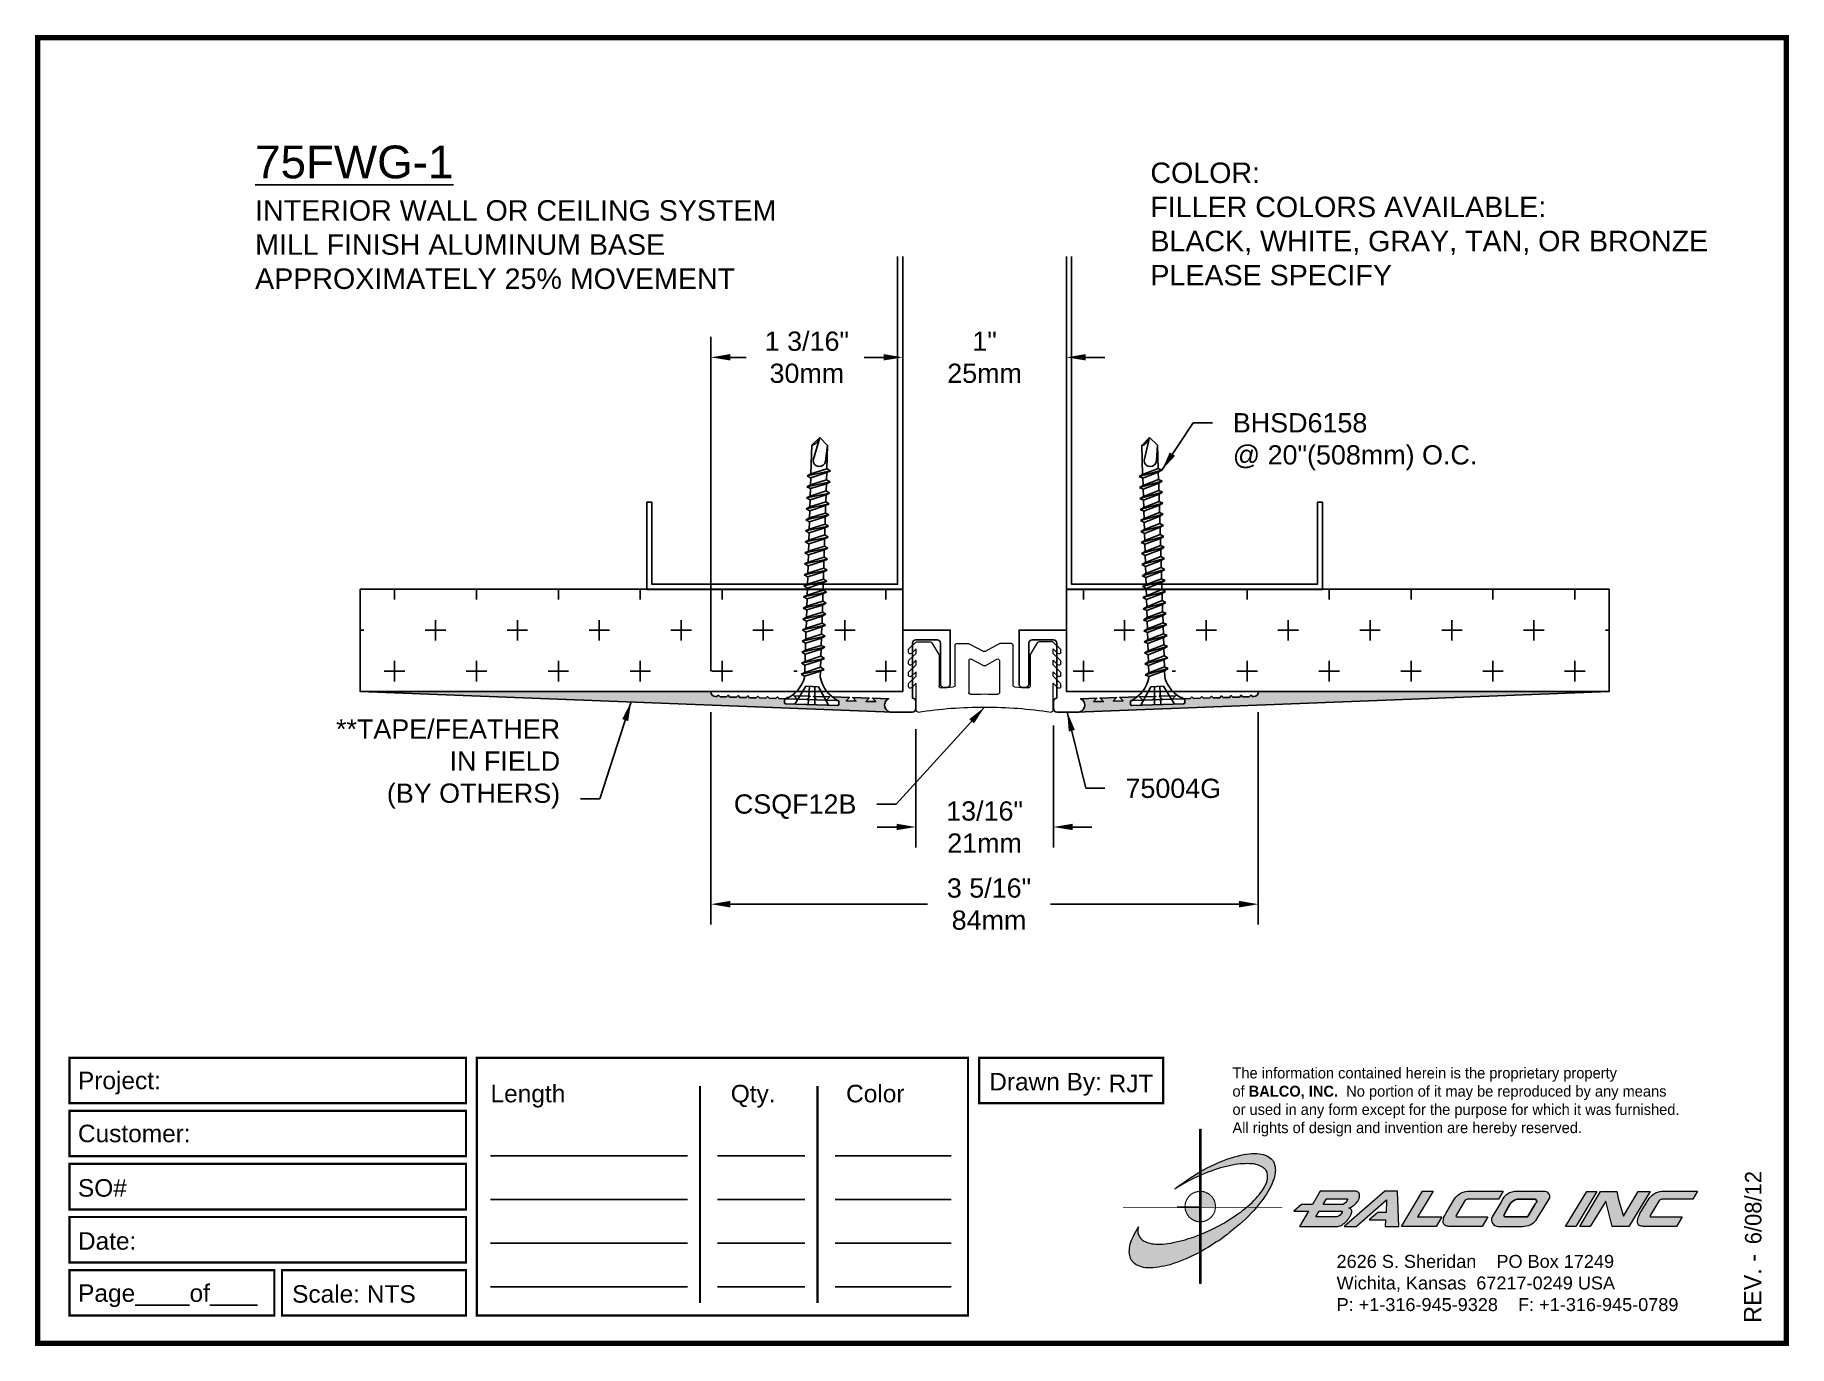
# Paper-space layout 'Layout1' of a CAD drawing. Header units: inches. Extents: x 0 to 10, y 0 to 7.5.
# The model-space entities are those that its viewports show. They can reach past a viewport. Long polylines and large blocks are cut down to what shows.
import ezdxf

# ---------------------------------------------------------------- set-up
doc = ezdxf.new("R2010")
doc.units = ezdxf.units.IN
doc.header["$MEASUREMENT"] = 0
doc.linetypes.add('HIDDEN2', pattern=[0.1875, 0.125, -0.0625])
for name, color, linetype in [('Anchors', 4, 'Continuous'), ('Border', 7, 'Continuous'), ('Conditions', 1, 'Continuous'), ('Dimensions', 3, 'Continuous'), ('Fillers', 2, 'Continuous'), ('Metals', 7, 'Continuous'), ('Text', 2, 'Continuous')]:
    doc.layers.add(name, color=color, linetype=linetype)
doc.styles.add('ARIAL', font='arial.ttf')
doc.styles.add('Copyright', font='ERASDEMI.TTF')
doc.dimstyles.new('ARIAL', dxfattribs={"dimtxt": 0.1175, "dimasz": 0.1175, "dimexe": 0.125, "dimexo": 0.125, "dimgap": 0.125, "dimtad": 0, "dimtih": 1, "dimtoh": 1, "dimdec": 4, "dimzin": 0, "dimdsep": 46, "dimlunit": 4, "dimtxsty": 'ARIAL', "dimcen": 0.09, "dimadec": 0, "dimazin": 0, "dimtfac": 1, "dimtdec": 4, "dimtofl": 0, "dimtmove": 0, "dimatfit": 3, "dimfxl": 0, "dimfrac": 2, "dimtolj": 1, "dimtzin": 0, "dimarcsym": 0})

psp = doc.layouts.get("Layout1")

# ---------------------------------------------------------------- texts
at = {"insert": (6.843, 1.591), "char_height": 0.0625, "width": 50.295, "attachment_point": 1, "style": 'Copyright'}
psp.add_mtext('The information contained herein is the proprietary property\\Pof {\\fEras Bold ITC|b0|i0|c0|p34;BALCO, INC.}  No portion of it may be reproduced by any means\\Por used in any form except for the purpose for which it was furnished.\\PAll rights of design and invention are hereby reserved.', dxfattribs=at)
at = {"layer": 'Border', "insert": (7.438, 0.52), "char_height": 0.074, "width": 2.3438, "attachment_point": 1, "style": 'ARIAL'}
psp.add_mtext('2626 S. Sheridan    PO Box 17249\\PWichita, Kansas  67217-0249 USA \\PP: +1-316-945-9328    F: +1-316-945-0789', dxfattribs=at)

msp = doc.modelspace()

# ---------------------------------------------------------------- texts
at = {"layer": 'Fillers', "char_height": 0.1175, "style": 'ARIAL'}
for s, insert, attachment_point in [('BHSD6158\\P@ 20"(508mm) O.C.', (5.94258, 2.73648), 1), ('**TAPE/FEATHER\\PIN FIELD\\P(BY OTHERS)', (1.8356, 0.32243), 9), ('75004G', (5.2871, 0.50506), 1)]:
    msp.add_mtext(s, dxfattribs=dict(at, insert=insert, attachment_point=attachment_point))
at = {"layer": 'Text', "attachment_point": 1, "style": 'ARIAL'}
for s, insert, char_height, width in [('{\\L75FWG-1\\P\\H0.625x;\\lINTERIOR WALL OR CEILING SYSTEM\\PMILL FINISH ALUMINUM BASE\\PAPPROXIMATELY 25% MOVEMENT}', (-0.0264, 4.36979), 0.2, 4.3125), ('COLOR:{\\L                           \\~\\P}FILLER COLORS AVAILABLE:\\PBLACK, WHITE, GRAY, TAN, OR BRONZE\\PPLEASE SPECIFY', (5.43926, 4.26633), 0.125, 3.6275705)]:
    msp.add_mtext(s, dxfattribs=dict(at, insert=insert, char_height=char_height, width=width))
at = {"layer": 'Text', "insert": (3.64441, 0.40925), "char_height": 0.1175, "attachment_point": 3, "style": 'ARIAL'}
msp.add_mtext('\\A1;CSQF12B', dxfattribs=at)

# ---------------------------------------------------------------- blocks, each defined once
blk = doc.blocks.new('ACADlogo')
h = blk.add_hatch(color=256)
h.paths.add_polyline_path([(-3.346, 1.223), (-3.351, 1.223), (-3.351, 0.979), (-3.346, 0.982)])
h.paths.add_polyline_path([(-3.346, 0.961), (-3.351, 0.959), (-3.351, 0.868), (-3.346, 0.868)])
h.paths.add_polyline_path([(-3.346, 0.777), (-3.351, 0.777), (-3.351, 0.699), (-3.351, 0.695), (-3.35, 0.695), (-3.346, 0.695)])
h.paths.add_polyline_path([(-3.346, 0.864), (-3.346, 0.868), (-3.35, 0.868), (-3.351, 0.868), (-3.351, 0.777), (-3.346, 0.777), (-3.346, 0.778), (-3.348, 0.778)])
h.paths.add_polyline_path([(-3.346, 0.524), (-3.351, 0.521), (-3.351, 0.342), (-3.346, 0.342)])
h.paths.add_polyline_path([(-3.346, 0.695), (-3.351, 0.695), (-3.351, 0.621), (-3.346, 0.623)])
h.paths.add_polyline_path([(-3.346, 0.623), (-3.351, 0.621), (-3.351, 0.521), (-3.346, 0.524)])
h.paths.add_polyline_path([(-3.346, 0.982), (-3.351, 0.979), (-3.351, 0.959), (-3.346, 0.961)])
h = blk.add_hatch(color=175)
h.paths.add_polyline_path([(-3.518, 0.573), (-3.534, 0.571), (-3.548, 0.569), (-3.562, 0.567), (-3.576, 0.567), (-3.589, 0.566), (-3.602, 0.567), (-3.614, 0.568), (-3.625, 0.569), (-3.636, 0.572), (-3.646, 0.574), (-3.656, 0.577), (-3.664, 0.581), (-3.673, 0.585), (-3.679, 0.589), (-3.685, 0.595), (-3.688, 0.598), (-3.691, 0.6), (-3.695, 0.607), (-3.699, 0.614), (-3.703, 0.621), (-3.704, 0.626), (-3.705, 0.631), (-3.706, 0.637), (-3.706, 0.642), (-3.705, 0.648), (-3.705, 0.653), (-3.703, 0.659), (-3.702, 0.665), (-3.71, 0.652), (-3.717, 0.639), (-3.725, 0.626), (-3.731, 0.613), (-3.737, 0.601), (-3.741, 0.589), (-3.746, 0.577), (-3.749, 0.566), (-3.751, 0.555), (-3.753, 0.544), (-3.754, 0.538), (-3.754, 0.533), (-3.755, 0.523), (-3.754, 0.513), (-3.753, 0.508), (-3.752, 0.503), (-3.75, 0.494), (-3.748, 0.486), (-3.743, 0.477), (-3.74, 0.473), (-3.738, 0.469), (-3.734, 0.465), (-3.73, 0.461), (-3.723, 0.455), (-3.715, 0.449), (-3.706, 0.445), (-3.695, 0.44), (-3.685, 0.437), (-3.674, 0.434), (-3.661, 0.432), (-3.648, 0.431), (-3.634, 0.431), (-3.62, 0.431), (-3.604, 0.433), (-3.588, 0.435), (-3.572, 0.438), (-3.556, 0.441), (-3.538, 0.445), (-3.52, 0.449), (-3.503, 0.456), (-3.483, 0.461), (-3.464, 0.469), (-3.445, 0.477), (-3.426, 0.485), (-3.406, 0.494), (-3.385, 0.503), (-3.364, 0.514), (-3.351, 0.521), (-3.351, 0.621), (-3.364, 0.616), (-3.382, 0.609), (-3.4, 0.603), (-3.418, 0.598), (-3.436, 0.592), (-3.453, 0.587), (-3.47, 0.583), (-3.486, 0.579), (-3.503, 0.576)])
h.paths.add_polyline_path([(-3.215, 0.687), (-3.251, 0.667), (-3.289, 0.649), (-3.327, 0.631), (-3.345, 0.623), (-3.346, 0.623), (-3.346, 0.524), (-3.343, 0.525), (-3.323, 0.537), (-3.302, 0.549), (-3.28, 0.563), (-3.259, 0.577), (-3.238, 0.59), (-3.218, 0.605), (-3.198, 0.62), (-3.179, 0.635), (-3.16, 0.65), (-3.141, 0.665), (-3.123, 0.681), (-3.106, 0.696), (-3.089, 0.712), (-3.074, 0.727), (-3.058, 0.743), (-3.043, 0.759), (-3.03, 0.775), (-3.028, 0.777), (-3.085, 0.777), (-3.091, 0.772), (-3.105, 0.761), (-3.118, 0.75), (-3.134, 0.739), (-3.149, 0.729), (-3.165, 0.718), (-3.182, 0.707), (-3.198, 0.697)])
h.paths.add_polyline_path([(-2.921, 1.009), (-2.922, 1.015), (-2.924, 1.02), (-2.926, 1.029), (-2.931, 1.038), (-2.934, 1.043), (-2.936, 1.047), (-2.94, 1.05), (-2.943, 1.054), (-2.951, 1.06), (-2.959, 1.066), (-2.968, 1.071), (-2.978, 1.075), (-2.989, 1.079), (-3, 1.081), (-3.013, 1.083), (-3.026, 1.084), (-3.04, 1.084), (-3.054, 1.084), (-3.07, 1.083), (-3.085, 1.081), (-3.102, 1.079), (-3.118, 1.075), (-3.136, 1.07), (-3.153, 1.066), (-3.171, 1.06), (-3.191, 1.054), (-3.21, 1.047), (-3.229, 1.039), (-3.248, 1.031), (-3.268, 1.022), (-3.289, 1.012), (-3.31, 1.002), (-3.33, 0.991), (-3.346, 0.982), (-3.346, 0.961), (-3.342, 0.962), (-3.323, 0.971), (-3.305, 0.978), (-3.287, 0.984), (-3.268, 0.991), (-3.251, 0.996), (-3.234, 1.002), (-3.216, 1.007), (-3.199, 1.011), (-3.182, 1.015), (-3.167, 1.018), (-3.15, 1.021), (-3.136, 1.023), (-3.121, 1.025), (-3.107, 1.026), (-3.093, 1.026), (-3.079, 1.027), (-3.067, 1.026), (-3.054, 1.026), (-3.043, 1.025), (-3.032, 1.022), (-3.022, 1.02), (-3.013, 1.016), (-3.004, 1.013), (-2.997, 1.009), (-2.989, 1.005), (-2.983, 0.999), (-2.98, 0.996), (-2.978, 0.994), (-2.973, 0.987), (-2.969, 0.981), (-2.967, 0.973), (-2.965, 0.965), (-2.964, 0.957), (-2.964, 0.949), (-2.964, 0.944), (-2.965, 0.94), (-2.967, 0.93), (-2.969, 0.921), (-2.973, 0.911), (-2.978, 0.901), (-2.983, 0.891), (-2.989, 0.881), (-2.996, 0.871), (-3.004, 0.86), (-3.012, 0.849), (-3.021, 0.838), (-3.032, 0.827), (-3.042, 0.816), (-3.053, 0.805), (-3.065, 0.794), (-3.077, 0.783), (-3.085, 0.777), (-3.028, 0.777), (-3.016, 0.791), (-3.004, 0.806), (-2.992, 0.822), (-2.981, 0.837), (-2.971, 0.852), (-2.962, 0.866), (-2.954, 0.882), (-2.946, 0.896), (-2.939, 0.91), (-2.934, 0.924), (-2.929, 0.938), (-2.926, 0.944), (-2.925, 0.951), (-2.922, 0.963), (-2.92, 0.975), (-2.92, 0.982), (-2.919, 0.987), (-2.92, 0.999), (-2.92, 1.005)])
h.paths.add_polyline_path([(-3.372, 0.966), (-3.393, 0.953), (-3.415, 0.94), (-3.435, 0.925), (-3.455, 0.911), (-3.475, 0.897), (-3.494, 0.882), (-3.468, 0.898), (-3.439, 0.915), (-3.41, 0.93), (-3.396, 0.938), (-3.38, 0.945), (-3.351, 0.959), (-3.351, 0.979)])
h = blk.add_hatch(color=256)
h.paths.add_polyline_path([(-3.268, 0.814), (-3.27, 0.819), (-3.273, 0.824), (-3.276, 0.828), (-3.279, 0.833), (-3.282, 0.837), (-3.286, 0.841), (-3.29, 0.845), (-3.294, 0.849), (-3.298, 0.852), (-3.303, 0.855), (-3.308, 0.858), (-3.313, 0.86), (-3.318, 0.863), (-3.323, 0.864), (-3.328, 0.866), (-3.334, 0.867), (-3.339, 0.868), (-3.345, 0.868), (-3.346, 0.868), (-3.346, 0.777), (-3.335, 0.777), (-3.262, 0.777), (-3.262, 0.781), (-3.262, 0.787), (-3.263, 0.792), (-3.264, 0.798), (-3.265, 0.803), (-3.266, 0.808)])
h.paths.add_polyline_path([(-3.351, 0.777), (-3.436, 0.777), (-3.435, 0.773), (-3.435, 0.768), (-3.434, 0.762), (-3.432, 0.757), (-3.431, 0.752), (-3.428, 0.747), (-3.426, 0.742), (-3.423, 0.737), (-3.42, 0.732), (-3.417, 0.728), (-3.414, 0.723), (-3.41, 0.719), (-3.406, 0.716), (-3.401, 0.712), (-3.397, 0.709), (-3.392, 0.706), (-3.387, 0.704), (-3.382, 0.701), (-3.377, 0.699), (-3.372, 0.698), (-3.367, 0.696), (-3.361, 0.695), (-3.356, 0.695), (-3.351, 0.695)])
h.paths.add_polyline_path([(-3.346, 0.868), (-3.35, 0.868), (-3.351, 0.868), (-3.351, 0.777), (-3.346, 0.777)])
h = blk.add_hatch(color=256)
h.paths.add_polyline_path([(-2.438, 0.844, 0.412988), (-2.461, 0.869), (-2.663, 0.869), (-2.707, 0.794), (-2.771, 0.794), (-2.815, 0.755), (-2.73, 0.755), (-2.781, 0.668), (-2.563, 0.668, 0.107996), (-2.538, 0.677, 0.108939), (-2.494, 0.724, 0.080345), (-2.483, 0.745, 0.419497), (-2.499, 0.773, 0.149928), (-2.447, 0.815, 0.134283)])
h.paths.add_polyline_path([(-2.507, 0.821, -0.209012), (-2.532, 0.794), (-2.538, 0.794), (-2.646, 0.794), (-2.627, 0.825), (-2.51, 0.825, -0.56619)], flags=16)
h.paths.add_polyline_path([(-2.538, 0.75, -0.241309), (-2.569, 0.722), (-2.688, 0.722), (-2.669, 0.755), (-2.541, 0.755, -0.56619)], flags=16)
for points in [[(-2.285, 0.819), (-2.287, 0.748), (-2.335, 0.748), (-2.383, 0.705), (-2.29, 0.705), (-2.292, 0.668), (-2.215, 0.668), (-2.221, 0.869), (-2.295, 0.869), (-2.527, 0.668), (-2.458, 0.668)], [(-2.018, 0.869), (-2.079, 0.869), (-2.198, 0.668), (-2, 0.668), (-1.968, 0.722), (-2.107, 0.722), (-2.085, 0.759), (-2.064, 0.794)], [(-1.617, 0.869), (-1.807, 0.869, 0.270182), (-1.896, 0.825), (-1.946, 0.742, 0.109019), (-1.961, 0.695, 0.340665), (-1.945, 0.672, 0.129907), (-1.923, 0.668), (-1.738, 0.668), (-1.706, 0.722), (-1.878, 0.722), (-1.882, 0.722, -0.601242), (-1.887, 0.731), (-1.838, 0.813, -0.253048), (-1.821, 0.823), (-1.645, 0.823)], [(-1.083, 0.867), (-1.14, 0.867), (-1.261, 0.667), (-1.26, 0.667), (-1.202, 0.667)], [(-0.96, 0.83), (-0.969, 0.867), (-1.061, 0.867), (-1.179, 0.667), (-1.12, 0.667), (-1.031, 0.812), (-0.995, 0.667), (-0.9, 0.667), (-0.778, 0.867), (-0.846, 0.867), (-0.931, 0.727), (-0.951, 0.795)], [(-0.507, 0.869), (-0.697, 0.869, 0.270182), (-0.786, 0.825), (-0.836, 0.742, 0.109019), (-0.85, 0.695, 0.340665), (-0.835, 0.672, 0.129907), (-0.812, 0.668), (-0.628, 0.668), (-0.595, 0.722), (-0.768, 0.722), (-0.772, 0.722, -0.601242), (-0.777, 0.731), (-0.728, 0.813, -0.253048), (-0.71, 0.823), (-0.534, 0.823)], [(-3.346, 0.623), (-3.351, 0.621), (-3.351, 0.521), (-3.346, 0.524)]]:
    blk.add_hatch(color=256).paths.add_polyline_path(points)
h = blk.add_hatch(color=256)
h.paths.add_polyline_path([(-1.377, 0.868), (-1.383, 0.868), (-1.383, 0.868), (-1.44, 0.868), (-1.492, 0.868), (-1.541, 0.868, 0.297712), (-1.628, 0.811), (-1.68, 0.723, 0.585116), (-1.646, 0.668), (-1.506, 0.668, 0.210586), (-1.429, 0.703), (-1.415, 0.726), (-1.389, 0.769), (-1.352, 0.831, 0.4352)])
h.paths.add_polyline_path([(-1.437, 0.823, -0.603783), (-1.428, 0.805), (-1.431, 0.801), (-1.434, 0.796), (-1.438, 0.789), (-1.474, 0.728, -0.229001), (-1.489, 0.722), (-1.494, 0.722), (-1.501, 0.722), (-1.597, 0.722), (-1.604, 0.722, -0.492401), (-1.613, 0.734), (-1.601, 0.757), (-1.591, 0.775), (-1.582, 0.791, -0.238368), (-1.535, 0.823)], flags=16)
for q in [(-3.48, 0.777), (-3.351, 0.642)]:
    blk.add_line((-3.351, 0.777), q)
at = {"color": 7, "lineweight": 0}
for points in [[(-3.351, 1.223), (-3.346, 1.223), (-3.346, 0.342), (-3.351, 0.342), (-3.351, 1.223)], [(-2.292, 0.668), (-2.215, 0.668), (-2.221, 0.869), (-2.295, 0.869), (-2.527, 0.668), (-2.458, 0.668), (-2.285, 0.819), (-2.287, 0.748), (-2.286, 0.748), (-2.335, 0.748), (-2.383, 0.705), (-2.29, 0.705), (-2.292, 0.668), (-2.292, 0.668)], [(-2.198, 0.668), (-2.079, 0.869), (-2.018, 0.869), (-2.064, 0.794), (-2.085, 0.759), (-2.107, 0.722), (-1.968, 0.722), (-2, 0.668), (-2.198, 0.668), (-2.198, 0.668)], [(-1.383, 0.868), (-1.383, 0.868)], [(-1.261, 0.667), (-1.14, 0.867), (-1.083, 0.867), (-1.202, 0.667), (-1.26, 0.667), (-1.261, 0.667), (-1.261, 0.667)], [(-0.9, 0.667), (-0.995, 0.667), (-1.031, 0.812), (-1.12, 0.667), (-1.179, 0.667), (-1.061, 0.867), (-0.969, 0.867), (-0.96, 0.83), (-0.951, 0.795), (-0.931, 0.727), (-0.846, 0.867), (-0.778, 0.867), (-0.9, 0.667), (-0.9, 0.667)]]:
    blk.add_lwpolyline(points, dxfattribs=at)
at = {"color": 175, "lineweight": 0}
blk.add_lwpolyline([(-2.926, 1.029), (-2.924, 1.02), (-2.922, 1.015), (-2.921, 1.009), (-2.92, 1.005), (-2.92, 0.999), (-2.919, 0.987), (-2.92, 0.982), (-2.92, 0.975), (-2.922, 0.963), (-2.925, 0.951), (-2.926, 0.944), (-2.929, 0.938), (-2.934, 0.924), (-2.939, 0.91), (-2.946, 0.896), (-2.954, 0.882), (-2.962, 0.866), (-2.971, 0.852), (-2.981, 0.837), (-2.992, 0.822), (-3.004, 0.806), (-3.016, 0.791), (-3.03, 0.775), (-3.043, 0.759), (-3.058, 0.743), (-3.074, 0.727), (-3.089, 0.712), (-3.106, 0.696), (-3.123, 0.681), (-3.141, 0.665), (-3.16, 0.65), (-3.179, 0.635), (-3.198, 0.62), (-3.218, 0.605), (-3.238, 0.59), (-3.259, 0.577), (-3.28, 0.563), (-3.302, 0.549), (-3.323, 0.537), (-3.343, 0.525), (-3.364, 0.514), (-3.385, 0.503), (-3.406, 0.494), (-3.426, 0.485), (-3.445, 0.477), (-3.464, 0.469), (-3.483, 0.461), (-3.503, 0.456), (-3.52, 0.449), (-3.538, 0.445), (-3.556, 0.441), (-3.572, 0.438), (-3.588, 0.435), (-3.604, 0.433), (-3.62, 0.431), (-3.634, 0.431), (-3.648, 0.431), (-3.661, 0.432), (-3.674, 0.434), (-3.685, 0.437), (-3.695, 0.44), (-3.706, 0.445), (-3.715, 0.449), (-3.723, 0.455), (-3.73, 0.461), (-3.734, 0.465), (-3.738, 0.469), (-3.74, 0.473), (-3.743, 0.477), (-3.748, 0.486), (-3.75, 0.494), (-3.752, 0.503), (-3.753, 0.508), (-3.754, 0.513), (-3.755, 0.523), (-3.754, 0.533), (-3.754, 0.538), (-3.753, 0.544), (-3.751, 0.555), (-3.749, 0.566), (-3.746, 0.577), (-3.741, 0.589), (-3.737, 0.601), (-3.731, 0.613), (-3.725, 0.626), (-3.717, 0.639), (-3.71, 0.652), (-3.702, 0.665), (-3.703, 0.659), (-3.705, 0.653), (-3.705, 0.648), (-3.706, 0.642), (-3.706, 0.637), (-3.705, 0.631), (-3.704, 0.626), (-3.703, 0.621), (-3.699, 0.614), (-3.695, 0.607), (-3.691, 0.6), (-3.688, 0.598), (-3.685, 0.595), (-3.679, 0.589), (-3.673, 0.585), (-3.664, 0.581), (-3.656, 0.577), (-3.646, 0.574), (-3.636, 0.572), (-3.625, 0.569), (-3.614, 0.568), (-3.602, 0.567), (-3.589, 0.566), (-3.576, 0.567), (-3.562, 0.567), (-3.548, 0.569), (-3.534, 0.571), (-3.518, 0.573), (-3.503, 0.576), (-3.486, 0.579), (-3.47, 0.583), (-3.453, 0.587), (-3.436, 0.592), (-3.418, 0.598), (-3.4, 0.603), (-3.382, 0.609), (-3.364, 0.616), (-3.345, 0.623), (-3.327, 0.631), (-3.289, 0.649), (-3.251, 0.667), (-3.215, 0.687), (-3.198, 0.697), (-3.182, 0.707), (-3.165, 0.718), (-3.149, 0.729), (-3.134, 0.739), (-3.118, 0.75), (-3.105, 0.761), (-3.091, 0.772), (-3.077, 0.783), (-3.065, 0.794), (-3.053, 0.805), (-3.042, 0.816), (-3.032, 0.827), (-3.021, 0.838), (-3.012, 0.849), (-3.004, 0.86), (-2.996, 0.871), (-2.989, 0.881), (-2.983, 0.891), (-2.978, 0.901), (-2.973, 0.911), (-2.969, 0.921), (-2.967, 0.93), (-2.965, 0.94), (-2.964, 0.944), (-2.964, 0.949), (-2.964, 0.957), (-2.965, 0.965), (-2.967, 0.973), (-2.969, 0.981), (-2.973, 0.987), (-2.978, 0.994), (-2.98, 0.996), (-2.983, 0.999), (-2.989, 1.005), (-2.997, 1.009), (-3.004, 1.013), (-3.013, 1.016), (-3.022, 1.02), (-3.032, 1.022), (-3.043, 1.025), (-3.054, 1.026), (-3.067, 1.026), (-3.079, 1.027), (-3.093, 1.026), (-3.107, 1.026), (-3.121, 1.025), (-3.136, 1.023), (-3.15, 1.021), (-3.167, 1.018), (-3.182, 1.015), (-3.199, 1.011), (-3.216, 1.007), (-3.234, 1.002), (-3.251, 0.996), (-3.268, 0.991), (-3.287, 0.984), (-3.305, 0.978), (-3.323, 0.971), (-3.342, 0.962), (-3.38, 0.945), (-3.396, 0.938), (-3.41, 0.93), (-3.439, 0.915), (-3.468, 0.898), (-3.494, 0.882), (-3.475, 0.897), (-3.455, 0.911), (-3.435, 0.925), (-3.415, 0.94), (-3.393, 0.953), (-3.372, 0.966), (-3.351, 0.979), (-3.33, 0.991), (-3.31, 1.002), (-3.289, 1.012), (-3.268, 1.022), (-3.248, 1.031), (-3.229, 1.039), (-3.21, 1.047), (-3.191, 1.054), (-3.171, 1.06), (-3.153, 1.066), (-3.136, 1.07), (-3.118, 1.075), (-3.102, 1.079), (-3.085, 1.081), (-3.07, 1.083), (-3.054, 1.084), (-3.04, 1.084), (-3.026, 1.084), (-3.013, 1.083), (-3, 1.081), (-2.989, 1.079), (-2.978, 1.075), (-2.968, 1.071), (-2.959, 1.066), (-2.951, 1.06), (-2.943, 1.054), (-2.94, 1.05), (-2.936, 1.047), (-2.934, 1.043), (-2.931, 1.038), (-2.926, 1.029), (-2.926, 1.029)], dxfattribs=at)
at = {"color": 7, "lineweight": 0, "const_width": 0.0064}
blk.add_lwpolyline([(-3.262, 0.781), (-3.262, 0.787), (-3.263, 0.792), (-3.264, 0.798), (-3.265, 0.803), (-3.266, 0.808), (-3.268, 0.814), (-3.27, 0.819), (-3.273, 0.824), (-3.276, 0.828), (-3.279, 0.833), (-3.282, 0.837), (-3.286, 0.841), (-3.29, 0.845), (-3.294, 0.849), (-3.298, 0.852), (-3.303, 0.855), (-3.308, 0.858), (-3.313, 0.86), (-3.318, 0.863), (-3.323, 0.864), (-3.328, 0.866), (-3.334, 0.867), (-3.339, 0.868), (-3.345, 0.868), (-3.35, 0.868), (-3.356, 0.868), (-3.361, 0.867), (-3.367, 0.866), (-3.372, 0.865), (-3.377, 0.863), (-3.382, 0.862), (-3.387, 0.859), (-3.392, 0.857), (-3.397, 0.854), (-3.401, 0.851), (-3.406, 0.847), (-3.41, 0.843), (-3.414, 0.839), (-3.417, 0.835), (-3.42, 0.831), (-3.423, 0.826), (-3.426, 0.821), (-3.428, 0.816), (-3.431, 0.811), (-3.432, 0.806), (-3.434, 0.801), (-3.435, 0.795), (-3.435, 0.79), (-3.436, 0.784), (-3.436, 0.779), (-3.435, 0.773), (-3.435, 0.768), (-3.434, 0.762), (-3.432, 0.757), (-3.431, 0.752), (-3.428, 0.747), (-3.426, 0.742), (-3.423, 0.737), (-3.42, 0.732), (-3.417, 0.728), (-3.414, 0.723), (-3.41, 0.719), (-3.406, 0.716), (-3.401, 0.712), (-3.397, 0.709), (-3.392, 0.706), (-3.387, 0.704), (-3.382, 0.701), (-3.377, 0.699), (-3.372, 0.698), (-3.367, 0.696), (-3.361, 0.695), (-3.356, 0.695), (-3.35, 0.695), (-3.345, 0.695), (-3.339, 0.695), (-3.334, 0.696), (-3.328, 0.697), (-3.323, 0.698), (-3.318, 0.7), (-3.313, 0.702), (-3.308, 0.705), (-3.303, 0.708), (-3.298, 0.711), (-3.294, 0.714), (-3.29, 0.718), (-3.286, 0.721), (-3.282, 0.726), (-3.279, 0.73), (-3.276, 0.734), (-3.273, 0.739), (-3.27, 0.744), (-3.268, 0.749), (-3.266, 0.754), (-3.265, 0.76), (-3.264, 0.765), (-3.263, 0.77), (-3.262, 0.776), (-3.262, 0.781)], dxfattribs=at)
at = {"color": 7, "lineweight": 0}
for points in [[(-2.447, 0.815, 0.130368), (-2.438, 0.843, 0.448367), (-2.463, 0.869), (-2.663, 0.869), (-2.707, 0.794), (-2.771, 0.794), (-2.815, 0.755), (-2.73, 0.755), (-2.781, 0.668), (-2.563, 0.668, 0.107996), (-2.538, 0.677, 0.108939), (-2.494, 0.724, 0.077395), (-2.484, 0.744, 0.430878), (-2.499, 0.773, 0.149928)], [(-2.507, 0.821, -0.209012), (-2.532, 0.794), (-2.538, 0.794), (-2.646, 0.794), (-2.627, 0.825), (-2.512, 0.825), (-2.509, 0.825, -0.531288)], [(-1.838, 0.813), (-1.887, 0.731, 0.587385), (-1.882, 0.722), (-1.878, 0.722), (-1.706, 0.722), (-1.738, 0.668), (-1.923, 0.668, -0.129907), (-1.945, 0.672, -0.349839), (-1.961, 0.696, -0.107341), (-1.946, 0.742), (-1.896, 0.825, -0.270182), (-1.807, 0.869), (-1.617, 0.869), (-1.645, 0.823), (-1.821, 0.823, 0.252436)], [(-1.68, 0.723, 0.585116), (-1.646, 0.668), (-1.506, 0.668, 0.210586), (-1.429, 0.703), (-1.415, 0.726), (-1.389, 0.769), (-1.352, 0.831, 0.4352), (-1.377, 0.868), (-1.383, 0.868), (-1.383, 0.868), (-1.44, 0.868), (-1.492, 0.868), (-1.541, 0.868, 0.297712), (-1.628, 0.811)], [(-0.728, 0.813), (-0.777, 0.731, 0.587385), (-0.772, 0.722), (-0.768, 0.722), (-0.595, 0.722), (-0.628, 0.668), (-0.812, 0.668, -0.129907), (-0.835, 0.672, -0.349839), (-0.85, 0.696, -0.107341), (-0.836, 0.742), (-0.786, 0.825, -0.270182), (-0.697, 0.869), (-0.507, 0.869), (-0.534, 0.823), (-0.71, 0.823, 0.252436)], [(-2.569, 0.722), (-2.688, 0.722), (-2.669, 0.755), (-2.543, 0.755), (-2.54, 0.755, -0.531288), (-2.538, 0.75, -0.241309)]]:
    blk.add_lwpolyline(points, format="xyb", close=True, dxfattribs=at)
blk.add_lwpolyline([(-1.437, 0.823), (-1.535, 0.823, 0.238368), (-1.582, 0.791), (-1.591, 0.775), (-1.601, 0.757), (-1.613, 0.734, 0.490298), (-1.604, 0.722), (-1.597, 0.722), (-1.501, 0.722), (-1.494, 0.722), (-1.489, 0.722, 0.229001), (-1.474, 0.728), (-1.438, 0.789), (-1.434, 0.796), (-1.431, 0.801), (-1.428, 0.805, 0.603783)], format="xyb", close=True)
blk.add_lwpolyline([(-2.879, 0.777, 0.00455, 0.00455, 0), (-3.791, 0.777, 0.00183, 0.00183, 0), (-3.791, 0.777, 0.00183, 0.00183, 0)], format="xyseb", dxfattribs=at)
blk = doc.blocks.new('Quantity Data')
at = {"layer": 'Border', "color": 253}
for p, q in [((2.755, 1.254), (3.881, 1.254)), ((4.054, 1.254), (4.553, 1.254)), ((4.725, 1.254), (5.389, 1.254)), ((2.755, 1.004), (3.881, 1.004)), ((4.054, 1.004), (4.553, 1.004)), ((4.725, 1.004), (5.389, 1.004)), ((2.755, 0.754), (3.881, 0.754)), ((4.054, 0.754), (4.553, 0.754)), ((4.725, 0.754), (5.389, 0.754)), ((2.755, 0.504), (3.881, 0.504)), ((4.054, 0.504), (4.553, 0.504)), ((4.725, 0.504), (5.389, 0.504))]:
    blk.add_line(p, q, dxfattribs=at)
at = {"layer": 'Border', "const_width": 0.0125}
blk.add_lwpolyline([(5.485, 0.341), (2.678, 0.341), (2.678, 1.813), (5.485, 1.813)], close=True, dxfattribs=at)
for points in [[(3.953, 1.653), (3.953, 0.412)], [(4.625, 1.653), (4.625, 0.412)]]:
    blk.add_lwpolyline(points, dxfattribs=at)
at = {"layer": 'Border', "style": 'ARIAL'}
for s, p in [('Length', (2.756, 1.559)), ('Qty.', (4.129, 1.559)), ('Color', (4.788, 1.559))]:
    blk.add_text(s, height=0.1, dxfattribs=at).set_placement(p)
blk = doc.blocks.new('Drawn By')
at = {"layer": 'Border', "const_width": 0.0125}
blk.add_lwpolyline([(5.38, 1.813), (6.432, 1.813), (6.432, 1.554), (5.38, 1.554)], close=True, dxfattribs=at)
at = {"layer": 'Border', "style": 'ARIAL'}
blk.add_text('Drawn By: ', height=0.1, dxfattribs=at).set_placement((5.438, 1.627))
blk.add_attdef('XXX', (6.12, 1.617), '', height=0.1, dxfattribs=at)
blk = doc.blocks.new('Project Info')
at = {"layer": 'Border', "const_width": 0.0125}
for points in [[(0.182, 1.813), (2.448, 1.813), (2.448, 1.554), (0.182, 1.554)], [(0.182, 1.51), (2.448, 1.51), (2.448, 1.251), (0.182, 1.251)], [(0.182, 1.207), (2.448, 1.207), (2.448, 0.947), (0.182, 0.947)], [(0.182, 0.904), (2.448, 0.904), (2.448, 0.644), (0.182, 0.644)], [(0.182, 0.6), (1.352, 0.6), (1.352, 0.341), (0.182, 0.341)], [(1.396, 0.6), (2.448, 0.6), (2.448, 0.341), (1.396, 0.341)]]:
    blk.add_lwpolyline(points, close=True, dxfattribs=at)
at = {"layer": 'Border', "style": 'ARIAL'}
for s, p in [('Project:', (0.23, 1.634)), ('Customer:', (0.23, 1.331)), ('SO#', (0.23, 1.02)), ('Date:', (0.23, 0.717)), ('Page%%u        %%uof%%u       ', (0.231, 0.419)), ('Scale: NTS', (1.454, 0.414))]:
    blk.add_text(s, height=0.1, dxfattribs=at).set_placement(p)
blk = doc.blocks.new('REV')
at = {"style": 'Copyright'}
blk.add_text('REV. -', height=0.1, rotation=90, dxfattribs=at).set_placement((-0.142, 0.117))
at = {"style": 'Copyright', "flags": 4}
blk.add_attdef('REVISIONDATE', (-0.142, 0.566), '', height=0.0938, rotation=90, dxfattribs=at)
blk = doc.blocks.new('75004G')
blk.add_lwpolyline([(-36.103, -43.048), (-36.113, -43.038), (-36.123, -43.049), (-36.163, -43.05), (-36.173, -43.04), (-36.183, -43.051), (-36.223, -43.052), (-36.233, -43.042), (-36.243, -43.053), (-36.283, -43.054), (-36.293, -43.044), (-36.303, -43.054), (-36.343, -43.056), (-36.353, -43.046), (-36.363, -43.056), (-36.403, -43.057), (-36.413, -43.048), (-36.423, -43.058), (-36.463, -43.059), (-36.473, -43.05), (-36.483, -43.06), (-36.533, -43.062), (-36.513, -43.041), (-36.613, -43.044), (-36.593, -43.063), (-36.653, -43.065), (-36.633, -43.045), (-36.733, -43.048), (-36.713, -43.067), (-36.773, -43.069), (-36.753, -43.048), (-36.853, -43.051), (-36.833, -43.071), (-36.893, -43.073), (-36.873, -43.052), (-36.973, -43.055), (-36.953, -43.075), (-37.013, -43.076), (-36.993, -43.056), (-37.092, -43.059, -0.898994), (-37.118, -43.14), (-37.238, -43.14, -0.414214), (-37.258, -43.12), (-37.258, -43.075, -0.414214), (-37.238, -43.055), (-37.238, -42.72, 0.414214), (-37.258, -42.7), (-37.388, -42.7, 0.414214), (-37.408, -42.72), (-37.408, -42.97, -0.414214), (-37.428, -42.99), (-37.448, -42.99, -0.414214), (-37.468, -42.97), (-37.468, -42.64), (-37.178, -42.64), (-37.178, -43.015), (-36.007, -43.015), (-36.007, -43.016, -0.405134), (-36.036, -43.046), (-36.043, -43.046), (-36.053, -43.037), (-36.063, -43.047)], format="xyb", close=True)
blk = doc.blocks.new('*D1')
at = {"layer": 'Defpoints', "color": 0}
for p in [(3.927, 3.077), (3.927, 2.677), (4.927, 2.677)]:
    blk.add_point(p, dxfattribs=at)
at = {"layer": 'Dimensions', "color": 0, "lineweight": -2}
for p, q in [((3.927, 2.802), (3.927, 3.202)), ((4.927, 2.802), (4.927, 3.202)), ((3.81, 3.077), (3.692, 3.077)), ((5.045, 3.077), (5.162, 3.077))]:
    blk.add_line(p, q, dxfattribs=at)
at = {"layer": 'Dimensions', "color": 0}
for points in [[(3.81, 3.097), (3.81, 3.058), (3.927, 3.077)], [(5.045, 3.097), (5.045, 3.058), (4.927, 3.077)]]:
    blk.add_solid(points, dxfattribs=at)
at = {"layer": 'Dimensions', "color": 0, "insert": (4.427, 3.077), "char_height": 0.1175, "attachment_point": 5, "style": 'ARIAL'}
blk.add_mtext('\\A1;1"\\P25mm', dxfattribs=at)
blk = doc.blocks.new('*D2')
at = {"layer": 'Defpoints', "color": 0}
for p in [(3.927, 3.077), (3.927, 2.677), (2.756, 1.037)]:
    blk.add_point(p, dxfattribs=at)
at = {"layer": 'Dimensions', "color": 0, "lineweight": -2}
for p, q in [((2.756, 1.162), (2.756, 3.202)), ((3.927, 2.802), (3.927, 3.202)), ((2.874, 3.077), (2.972, 3.077)), ((3.81, 3.077), (3.711, 3.077))]:
    blk.add_line(p, q, dxfattribs=at)
at = {"layer": 'Dimensions', "color": 0}
for points in [[(2.874, 3.097), (2.874, 3.058), (2.756, 3.077)], [(3.81, 3.097), (3.81, 3.058), (3.927, 3.077)]]:
    blk.add_solid(points, dxfattribs=at)
at = {"layer": 'Dimensions', "color": 0, "insert": (3.342, 3.077), "char_height": 0.1175, "attachment_point": 5, "style": 'ARIAL'}
blk.add_mtext('\\A1;1 3/16"\\P30mm', dxfattribs=at)
blk = doc.blocks.new('*D3')
at = {"layer": 'Defpoints', "color": 0}
for p in [(4.007, 0.932), (4.847, 0.954), (4.007, 0.21)]:
    blk.add_point(p, dxfattribs=at)
at = {"layer": 'Dimensions', "color": 0, "lineweight": -2}
for p, q in [((4.007, 0.807), (4.007, 0.085)), ((4.847, 0.829), (4.847, 0.085)), ((3.89, 0.21), (3.772, 0.21)), ((4.965, 0.21), (5.082, 0.21))]:
    blk.add_line(p, q, dxfattribs=at)
at = {"layer": 'Dimensions', "color": 0}
for points in [[(3.89, 0.23), (3.89, 0.191), (4.007, 0.21)], [(4.965, 0.23), (4.965, 0.191), (4.847, 0.21)]]:
    blk.add_solid(points, dxfattribs=at)
at = {"layer": 'Dimensions', "color": 0, "insert": (4.427, 0.21), "char_height": 0.1175, "attachment_point": 5, "style": 'ARIAL'}
blk.add_mtext('\\A1;13/16"\\P21mm', dxfattribs=at)
blk = doc.blocks.new('*D4')
at = {"layer": 'Defpoints', "color": 0}
for p in [(2.756, 1.037), (6.098, 1.036), (2.756, -0.261)]:
    blk.add_point(p, dxfattribs=at)
at = {"layer": 'Dimensions', "color": 0, "lineweight": -2}
for p, q in [((2.756, 0.912), (2.756, -0.386)), ((6.098, 0.911), (6.098, -0.386)), ((2.874, -0.261), (4.079, -0.261)), ((5.981, -0.261), (4.829, -0.261))]:
    blk.add_line(p, q, dxfattribs=at)
at = {"layer": 'Dimensions', "color": 0}
for points in [[(2.874, -0.241), (2.874, -0.281), (2.756, -0.261)], [(5.981, -0.241), (5.981, -0.281), (6.098, -0.261)]]:
    blk.add_solid(points, dxfattribs=at)
at = {"layer": 'Dimensions', "color": 0, "insert": (4.454, -0.261), "char_height": 0.1175, "attachment_point": 5, "style": 'ARIAL'}
blk.add_mtext('\\A1;3 5/16"\\P84mm', dxfattribs=at)
blk = doc.blocks.new('CSQF12B')
h = blk.add_hatch(color=256)
h.dxf.hatch_style = 1
h.paths.add_polyline_path([(0.057, 0.428, 0.460373), (0.045, 0.418), (0.045, 0.252), (0.017, 0.28, 0.668179), (0, 0.273), (0, 0.259, 0.198912), (0.003, 0.252), (0.045, 0.21), (0.045, 0.182), (0.017, 0.21, 0.668179), (0, 0.203), (0, 0.189, 0.198912), (0.003, 0.182), (0.045, 0.14), (0.045, 0.112), (0.017, 0.14, 0.668179), (0, 0.133), (0, 0.119, 0.198912), (0.003, 0.112), (0.045, 0.07), (0.045, 0.042), (0.017, 0.07, 0.668179), (0, 0.063), (0, 0.049, 0.198912), (0.003, 0.042), (0.042, 0.003, 0.198912), (0.049, 0), (0.129, 0, 0.267949), (0.138, 0.005), (0.179, 0.076, 0.131652), (0.18, 0.081), (0.18, 0.27, -0.442532), (0.191, 0.28, 0.004205), (0.265, 0.275, -0.402093), (0.274, 0.265), (0.274, 0.02, 0.414214), (0.284, 0.01), (0.352, 0.01, 0.107936), (0.356, 0.011), (0.443, 0.058, -0.107936), (0.447, 0.059, -0.107936), (0.451, 0.058), (0.532, 0.011, 0.107936), (0.536, 0.01), (0.604, 0.01, 0.414214), (0.614, 0.02), (0.614, 0.265, -0.404634), (0.623, 0.275, 0.003884), (0.703, 0.28, -0.442532), (0.714, 0.27), (0.714, 0.081, 0.131652), (0.715, 0.076), (0.756, 0.005, 0.267949), (0.765, 0), (0.845, 0, 0.198912), (0.852, 0.003), (0.891, 0.042, 0.198912), (0.894, 0.049), (0.894, 0.063, 0.668179), (0.877, 0.07), (0.849, 0.042), (0.849, 0.07), (0.891, 0.112, 0.198912), (0.894, 0.119), (0.894, 0.133, 0.668179), (0.877, 0.14), (0.849, 0.112), (0.849, 0.14), (0.891, 0.182, 0.198912), (0.894, 0.189), (0.894, 0.203, 0.668179), (0.877, 0.21), (0.849, 0.182), (0.849, 0.21), (0.891, 0.252, 0.198912), (0.894, 0.259), (0.894, 0.273, 0.668179), (0.877, 0.28), (0.849, 0.252), (0.849, 0.418, 0.460373), (0.837, 0.428, -0.038767), (0.447, 0.398, -0.038767)])
h.paths.add_polyline_path([(0.447, 0.318, 0.010105), (0.523, 0.32, -0.429277), (0.534, 0.31), (0.534, 0.114, -0.546586), (0.519, 0.105), (0.451, 0.146, 0.107936), (0.447, 0.147, 0.107936), (0.443, 0.146), (0.369, 0.105, -0.546586), (0.354, 0.114), (0.354, 0.31, -0.42734), (0.365, 0.32, 0.009366)], flags=16)
at = {"color": 7, "linetype": 'Continuous', "lineweight": 15}
for points in [[(0.447, 0.398, -0.038767), (0.057, 0.428, 0.460373), (0.045, 0.418), (0.045, 0.252), (0.017, 0.28, 0.668179), (0, 0.273), (0, 0.259, 0.198912), (0.003, 0.252), (0.045, 0.21), (0.045, 0.182), (0.017, 0.21, 0.668179), (0, 0.203), (0, 0.189, 0.198912), (0.003, 0.182), (0.045, 0.14), (0.045, 0.112), (0.017, 0.14, 0.668179), (0, 0.133), (0, 0.119, 0.198912), (0.003, 0.112), (0.045, 0.07), (0.045, 0.042), (0.017, 0.07, 0.668179), (0, 0.063), (0, 0.049, 0.198912), (0.003, 0.042), (0.042, 0.003, 0.198912), (0.049, 0), (0.129, 0, 0.267949), (0.138, 0.005), (0.179, 0.076, 0.131652), (0.18, 0.081), (0.18, 0.27, -0.442532), (0.191, 0.28, 0.004223), (0.265, 0.275, -0.392684), (0.274, 0.265), (0.274, 0.02, 0.414214), (0.284, 0.01), (0.352, 0.01, 0.107936), (0.356, 0.011), (0.443, 0.058, -0.107936), (0.447, 0.059, -0.107936)], [(0.447, 0.398, 0.038767), (0.837, 0.428, -0.460373), (0.849, 0.418), (0.849, 0.252), (0.877, 0.28, -0.668179), (0.894, 0.273), (0.894, 0.259, -0.198912), (0.891, 0.252), (0.849, 0.21), (0.849, 0.182), (0.877, 0.21, -0.668179), (0.894, 0.203), (0.894, 0.189, -0.198912), (0.891, 0.182), (0.849, 0.14), (0.849, 0.112), (0.877, 0.14, -0.668179), (0.894, 0.133), (0.894, 0.119, -0.198912), (0.891, 0.112), (0.849, 0.07), (0.849, 0.042), (0.877, 0.07, -0.668179), (0.894, 0.063), (0.894, 0.049, -0.198912), (0.891, 0.042), (0.852, 0.003, -0.198912), (0.845, 0), (0.765, 0, -0.267949), (0.756, 0.005), (0.715, 0.076, -0.131652), (0.714, 0.081), (0.714, 0.27, 0.442532), (0.703, 0.28, -0.003904), (0.623, 0.275, 0.392684), (0.614, 0.265), (0.614, 0.02, -0.414214), (0.604, 0.01), (0.536, 0.01, -0.107936), (0.532, 0.011), (0.451, 0.058, 0.107936), (0.447, 0.059, 0.107936)], [(0.447, 0.147, 0.107936), (0.443, 0.146), (0.369, 0.105, -0.546586), (0.354, 0.114), (0.354, 0.31, -0.42533), (0.365, 0.32, 0.009374), (0.447, 0.318, 0.009374)], [(0.447, 0.147, -0.107936), (0.451, 0.146), (0.519, 0.105, 0.546586), (0.534, 0.114), (0.534, 0.31, 0.42533), (0.523, 0.32, -0.010123), (0.447, 0.318, -0.009374)]]:
    blk.add_lwpolyline(points, format="xyb", dxfattribs=at)
blk = doc.blocks.new('BHSD6158')
for p, q in [((-0.158, 0), (0.158, 0)), ((-0.166, -0.008), (-0.166, -0.023)), ((-0.158, -0.031), (0.158, -0.031)), ((0.166, -0.008), (0.166, -0.023)), ((-0.07, -0.218), (0.07, -0.184)), ((-0.07, -0.218), (-0.048, -0.206)), ((-0.048, -0.206), (-0.048, -0.166)), ((0.048, -0.173), (-0.048, -0.206)), ((0.048, -0.196), (-0.048, -0.23)), ((0.048, -0.173), (0.048, -0.166)), ((0.07, -0.184), (0.048, -0.173)), ((0.07, -0.184), (0.048, -0.196)), ((0.048, -0.24), (0.048, -0.196)), ((-0.07, -0.218), (-0.048, -0.23)), ((-0.07, -0.285), (0.07, -0.252)), ((-0.07, -0.285), (-0.048, -0.274)), ((-0.07, -0.285), (-0.048, -0.297)), ((-0.07, -0.353), (0.07, -0.319)), ((-0.048, -0.274), (-0.048, -0.23)), ((0.048, -0.24), (-0.048, -0.274)), ((0.048, -0.263), (-0.048, -0.297)), ((-0.048, -0.341), (-0.048, -0.297)), ((0.048, -0.307), (-0.048, -0.341)), ((0.07, -0.252), (0.048, -0.24)), ((0.07, -0.252), (0.048, -0.263)), ((0.048, -0.307), (0.048, -0.263)), ((0.07, -0.319), (0.048, -0.307)), ((0.07, -0.319), (0.048, -0.331)), ((-0.07, -0.353), (-0.048, -0.341)), ((-0.07, -0.353), (-0.048, -0.364)), ((-0.07, -0.42), (0.07, -0.386)), ((-0.07, -0.42), (-0.048, -0.408)), ((-0.07, -0.42), (-0.048, -0.432)), ((0.048, -0.331), (-0.048, -0.364)), ((-0.048, -0.408), (-0.048, -0.364)), ((0.048, -0.375), (-0.048, -0.408)), ((0.048, -0.398), (-0.048, -0.432)), ((0.048, -0.375), (0.048, -0.331)), ((0.07, -0.386), (0.048, -0.375)), ((0.07, -0.386), (0.048, -0.398)), ((0.048, -0.442), (0.048, -0.398)), ((-0.07, -0.487), (0.07, -0.454)), ((-0.07, -0.487), (-0.048, -0.476)), ((-0.07, -0.487), (-0.048, -0.499)), ((-0.07, -0.555), (0.07, -0.521)), ((-0.048, -0.476), (-0.048, -0.432)), ((0.048, -0.442), (-0.048, -0.476)), ((0.048, -0.465), (-0.048, -0.499)), ((-0.048, -0.543), (-0.048, -0.499)), ((0.048, -0.509), (-0.048, -0.543)), ((0.048, -0.533), (-0.048, -0.566)), ((0.07, -0.454), (0.048, -0.442)), ((0.07, -0.454), (0.048, -0.465)), ((0.048, -0.509), (0.048, -0.465)), ((0.07, -0.521), (0.048, -0.509)), ((0.07, -0.521), (0.048, -0.533)), ((0.048, -0.577), (0.048, -0.533)), ((-0.07, -0.555), (-0.048, -0.543)), ((-0.07, -0.555), (-0.048, -0.566)), ((-0.07, -0.622), (0.07, -0.588)), ((-0.07, -0.622), (-0.048, -0.61)), ((-0.07, -0.622), (-0.048, -0.634)), ((-0.048, -0.61), (-0.048, -0.566)), ((0.048, -0.577), (-0.048, -0.61)), ((0.048, -0.6), (-0.048, -0.634)), ((-0.048, -0.678), (-0.048, -0.634)), ((0.07, -0.588), (0.048, -0.577)), ((0.07, -0.588), (0.048, -0.6)), ((0.048, -0.644), (0.048, -0.6)), ((-0.07, -0.689), (0.07, -0.656)), ((-0.07, -0.689), (-0.048, -0.678)), ((-0.07, -0.689), (-0.048, -0.701)), ((-0.07, -0.757), (0.07, -0.723)), ((-0.07, -0.757), (-0.048, -0.745)), ((0.048, -0.644), (-0.048, -0.678)), ((0.048, -0.667), (-0.048, -0.701)), ((-0.048, -0.745), (-0.048, -0.701)), ((0.048, -0.711), (-0.048, -0.745)), ((0.048, -0.735), (-0.048, -0.768)), ((0.07, -0.656), (0.048, -0.644)), ((0.07, -0.656), (0.048, -0.667)), ((0.048, -0.711), (0.048, -0.667)), ((0.07, -0.723), (0.048, -0.711)), ((0.07, -0.723), (0.048, -0.735)), ((0.048, -0.779), (0.048, -0.735)), ((-0.07, -0.757), (-0.048, -0.768)), ((-0.07, -0.824), (0.07, -0.79)), ((-0.07, -0.824), (-0.048, -0.812)), ((-0.07, -0.824), (-0.048, -0.836)), ((-0.048, -0.812), (-0.048, -0.768)), ((0.048, -0.779), (-0.048, -0.812)), ((0.048, -0.802), (-0.048, -0.836)), ((-0.048, -0.88), (-0.048, -0.836)), ((0.048, -0.846), (-0.048, -0.88)), ((0.07, -0.79), (0.048, -0.779)), ((0.07, -0.79), (0.048, -0.802)), ((0.048, -0.846), (0.048, -0.802)), ((0.07, -0.858), (0.048, -0.846)), ((-0.07, -0.891), (0.07, -0.858)), ((-0.07, -0.891), (-0.048, -0.88)), ((-0.07, -0.891), (-0.048, -0.903)), ((-0.07, -0.959), (0.07, -0.925)), ((-0.07, -0.959), (-0.048, -0.947)), ((-0.07, -0.959), (-0.048, -0.97)), ((0.048, -0.869), (-0.048, -0.903)), ((-0.048, -0.947), (-0.048, -0.903)), ((0.048, -0.913), (-0.048, -0.947)), ((0.048, -0.937), (-0.048, -0.97)), ((0.07, -0.858), (0.048, -0.869)), ((0.048, -0.913), (0.048, -0.869)), ((0.07, -0.925), (0.048, -0.913)), ((0.07, -0.925), (0.048, -0.937)), ((0.048, -0.981), (0.048, -0.937)), ((-0.07, -1.026), (0.07, -0.992)), ((-0.07, -1.026), (-0.048, -1.014)), ((-0.07, -1.026), (-0.048, -1.038)), ((-0.07, -1.093), (0.07, -1.06)), ((-0.048, -1.014), (-0.048, -0.97)), ((0.048, -0.981), (-0.048, -1.014)), ((0.048, -1.004), (-0.048, -1.038)), ((-0.048, -1.082), (-0.048, -1.038)), ((0.048, -1.048), (-0.048, -1.082)), ((0.07, -0.992), (0.048, -0.981)), ((0.07, -0.992), (0.048, -1.004)), ((0.048, -1.048), (0.048, -1.004)), ((0.07, -1.06), (0.048, -1.048)), ((0.07, -1.06), (0.048, -1.071)), ((-0.07, -1.093), (-0.048, -1.082)), ((-0.07, -1.093), (-0.048, -1.105)), ((-0.07, -1.161), (0.07, -1.127)), ((-0.07, -1.161), (-0.048, -1.149)), ((-0.07, -1.161), (-0.048, -1.172)), ((0.048, -1.071), (-0.048, -1.105)), ((-0.048, -1.149), (-0.048, -1.105)), ((0.048, -1.115), (-0.048, -1.149)), ((0.048, -1.139), (-0.048, -1.172)), ((-0.048, -1.217), (-0.048, -1.172)), ((0.048, -1.115), (0.048, -1.071)), ((0.07, -1.127), (0.048, -1.115)), ((0.07, -1.127), (0.048, -1.139)), ((0.048, -1.183), (0.048, -1.139)), ((-0.07, -1.228), (0.07, -1.194)), ((-0.07, -1.228), (-0.048, -1.217)), ((-0.07, -1.228), (-0.048, -1.24)), ((-0.07, -1.295), (0.07, -1.262)), ((-0.07, -1.295), (-0.048, -1.284)), ((0.048, -1.183), (-0.048, -1.217)), ((0.048, -1.206), (-0.048, -1.24)), ((-0.048, -1.284), (-0.048, -1.24)), ((0.048, -1.25), (-0.048, -1.284)), ((0.048, -1.273), (-0.048, -1.307)), ((0.07, -1.194), (0.048, -1.183)), ((0.07, -1.194), (0.048, -1.206)), ((0.048, -1.25), (0.048, -1.206)), ((0.07, -1.262), (0.048, -1.25)), ((0.07, -1.262), (0.048, -1.273)), ((0.048, -1.318), (0.048, -1.273)), ((-0.07, -1.295), (-0.048, -1.307)), ((-0.07, -1.363), (0.07, -1.329)), ((-0.07, -1.363), (-0.048, -1.351)), ((-0.07, -1.363), (-0.048, -1.374)), ((-0.048, -1.351), (-0.048, -1.307)), ((0.048, -1.318), (-0.048, -1.351)), ((0.048, -1.341), (-0.048, -1.374)), ((-0.048, -1.419), (-0.048, -1.374)), ((0.048, -1.385), (-0.048, -1.419)), ((0.07, -1.329), (0.048, -1.318)), ((0.07, -1.329), (0.048, -1.341)), ((0.048, -1.385), (0.048, -1.341)), ((0.07, -1.396), (0.048, -1.385)), ((-0.07, -1.43), (0.07, -1.396)), ((-0.07, -1.43), (-0.048, -1.419)), ((-0.07, -1.43), (-0.048, -1.442)), ((0.048, -1.408), (-0.048, -1.442)), ((-0.048, -1.584), (-0.048, -1.442)), ((-0.048, -1.584), (-0.039, -1.489)), ((0, -1.632), (0.037, -1.493)), ((0.07, -1.396), (0.048, -1.408)), ((0.048, -1.408), (0.048, -1.584)), ((0, -1.632), (-0.048, -1.584)), ((0, -1.632), (0.048, -1.584))]:
    blk.add_line(p, q)
at = {"linetype": 'HIDDEN2'}
for p, q in [((-0.103, 0), (-0.038, -0.111)), ((-0.02, 0), (-0.016, -0.111)), ((0.02, 0), (0.016, -0.111)), ((0.103, 0), (0.038, -0.111)), ((0.038, -0.111), (-0.038, -0.111))]:
    blk.add_line(p, q, dxfattribs=at)
for centre, radius, start, end in [((-0.158, -0.008), 0.00781, 90, 180), ((0.158, -0.008), 0.00781, 0, 90), ((-0.158, -0.023), 0.00781, 180, 270), ((-0.243, -0.212), 0.2, 13.4394, 64.706), ((0.243, -0.212), 0.2, 115.294, 166.5606), ((0.158, -0.023), 0.00781, 270, 0), ((-0.001, -1.492), 0.0377, 357.7879, 175.1264), ((0.062, -1.646), 0.0633, 102.2203, 167.7797)]:
    blk.add_arc(centre, radius, start, end)

# ---------------------------------------------------------------- dimensions: what is measured, and where the dimension line sits
at = {"layer": 'Dimensions'}
for base, p1, p2, text, picture, middle in [((3.92739, 3.07714), (2.75628, 1.0369), (3.92739, 2.67653), '<>\\P30mm', '*D2', (3.34183, 3.07714)), ((2.75628, -0.26101), (6.09844, 1.03598), (2.75628, 1.0369), '<>\\P84mm', '*D4', (4.45387, -0.26101)), ((4.00739, 0.21034), (4.84739, 0.9544), (4.00739, 0.9319), '<>\\P21mm', '*D3', (4.42739, 0.21034))]:
    dim = msp.add_linear_dim(base=base, p1=p1, p2=p2, text=text, dimstyle='ARIAL', dxfattribs=at)
    dim.commit()
    dim.dimension.update_dxf_attribs({"geometry": picture, "text_midpoint": middle, "dimtype": 160})
dim = msp.add_linear_dim(base=(3.92739, 3.07714), p1=(4.92739, 2.67653), p2=(3.92739, 2.67653), text='<>\\P25mm', dimstyle='ARIAL', dxfattribs=at)
dim.commit()
dim.dimension.update_dxf_attribs({"geometry": '*D1', "text_midpoint": (4.42739, 3.07714)})

# ---------------------------------------------------------------- hatches: boundary and pattern name
at = {"layer": 'Conditions'}
h = msp.add_hatch(dxfattribs=at)
h.set_pattern_fill('CROSS', color=256, style=0)
h.set_pattern_definition([(360, (-0.23793, 5.6609), (0.25, -0.25), [0.125, -0.375]), (270, (-0.17543, 5.7234), (-0.25, -0.25), [0.125, -0.375])])
h.paths.add_polyline_path([(3.2824, 1.0369), (3.2824, 1.07947), (3.25919, 1.09232), (3.2824, 1.10518), (3.2824, 1.16281), (3.25919, 1.17566), (3.2824, 1.18851), (3.2824, 1.24614), (3.25919, 1.25899), (3.2824, 1.27184), (3.2824, 1.32947), (3.25919, 1.34232), (3.2824, 1.35518), (3.2824, 1.41281), (3.25919, 1.42566), (3.2824, 1.43851), (3.2824, 1.49614), (3.25919, 1.50899), (3.2824, 1.52184), (3.2824, 1.57947), (3.25919, 1.59232), (3.2824, 1.60518), (3.2824, 1.6619), (0.61509, 1.6619), (0.61509, 1.0369)])
h.paths.add_polyline_path([(3.43119, 1.30066), (3.4074, 1.28749), (3.4074, 1.23049), (3.43119, 1.21732), (3.4074, 1.20416), (3.4074, 1.14716), (3.43119, 1.13399), (3.4074, 1.12083), (3.4074, 1.06382), (3.43119, 1.05066), (3.4074, 1.03749), (3.4074, 1.0369), (3.92739, 1.0369), (3.92739, 1.6619), (3.4074, 1.6619), (3.4074, 1.64716), (3.43119, 1.63399), (3.4074, 1.62083), (3.4074, 1.56382), (3.43119, 1.55066), (3.4074, 1.53749), (3.4074, 1.48049), (3.43119, 1.46732), (3.4074, 1.45416), (3.4074, 1.39716), (3.43119, 1.38399), (3.4074, 1.37083), (3.4074, 1.31382)])
h = msp.add_hatch(dxfattribs=at)
h.set_pattern_fill('CROSS', color=256, style=0)
h.set_pattern_definition([(180, (9.0927, 5.6609), (-0.25, -0.25), [0.125, -0.375]), (270, (9.0302, 5.7234), (0.25, -0.25), [0.125, -0.375])])
h.paths.add_polyline_path([(8.2397, 1.0369), (8.2397, 1.6619), (5.57238, 1.6619), (5.57238, 1.61745), (5.5956, 1.6046), (5.57238, 1.59175), (5.57238, 1.53412), (5.5956, 1.52127), (5.57238, 1.50842), (5.57238, 1.45079), (5.5956, 1.43793), (5.57238, 1.42508), (5.57238, 1.36745), (5.5956, 1.3546), (5.57238, 1.34175), (5.57238, 1.28412), (5.5956, 1.27127), (5.57238, 1.25842), (5.57238, 1.20079), (5.5956, 1.18793), (5.57238, 1.17508), (5.57238, 1.11745), (5.5956, 1.1046), (5.57238, 1.09175), (5.57238, 1.04854), (5.57873, 1.0369)])
h.paths.add_polyline_path([(5.4236, 1.31293), (5.44738, 1.3261), (5.44738, 1.3831), (5.4236, 1.39627), (5.44738, 1.40943), (5.44738, 1.46644), (5.4236, 1.4796), (5.44738, 1.49277), (5.44738, 1.54977), (5.4236, 1.56293), (5.44738, 1.5761), (5.44738, 1.6331), (5.4236, 1.64627), (5.44738, 1.65943), (5.44738, 1.6619), (4.92739, 1.6619), (4.92739, 1.0369), (5.44102, 1.0369), (5.44738, 1.04854), (5.44738, 1.04977), (5.4236, 1.06293), (5.44738, 1.0761), (5.44738, 1.1331), (5.4236, 1.14627), (5.44738, 1.15943), (5.44738, 1.21644), (5.4236, 1.2296), (5.44738, 1.24277), (5.44738, 1.29977)])
h = msp.add_hatch(color=256, dxfattribs=at)
h.dxf.hatch_style = 1
h.paths.add_polyline_path([(3.841, 0.99317), (3.74191, 0.99625), (3.76191, 0.97562), (3.70191, 0.97748), (3.72191, 0.99687), (3.62191, 0.99998), (3.64191, 0.97935), (3.58191, 0.98122), (3.60191, 1.0006), (3.50191, 1.00371), (3.51291, 0.99236, 0.02391171), (3.52952, 0.98285, -0.41421356), (3.53708, 0.97479), (3.53661, 0.95943, -0.41421356), (3.52855, 0.95186), (3.21333, 0.96167, -0.41421356), (3.20577, 0.96972), (3.20624, 0.98509, -0.32288072), (3.21181, 0.99233), (3.2122, 0.99272), (3.17223, 0.99396), (3.16191, 1.00429), (3.1522, 0.99458), (3.11223, 0.99583), (3.10191, 1.00615), (3.0922, 0.99645), (3.05223, 0.99769), (3.04191, 1.00802), (3.0322, 0.99832), (2.99223, 0.99956), (2.98191, 1.00989), (2.9722, 1.00018), (2.93223, 1.00143), (2.92191, 1.01175), (2.9122, 1.00205), (2.87223, 1.00329), (2.86191, 1.01362), (2.8522, 1.00392), (2.81223, 1.00516), (2.80191, 1.01549), (2.7922, 1.00578), (2.78541, 1.006, -0.40513361), (2.75635, 1.03598), (2.75635, 1.0369), (0.61509, 1.0369), (3.84647, 0.91271, -0.6958244)])
h = msp.add_hatch(color=256, dxfattribs=at)
h.dxf.hatch_style = 1
h.paths.add_polyline_path([(8.2397, 1.0369), (6.09844, 1.0369), (6.09844, 1.03598, -0.40513361), (6.06937, 1.006), (6.06258, 1.00578), (6.05287, 1.01549), (6.04255, 1.00516), (6.00258, 1.00392), (5.99287, 1.01362), (5.98255, 1.00329), (5.94258, 1.00205), (5.93287, 1.01175), (5.92255, 1.00143), (5.88258, 1.00018), (5.87287, 1.00989), (5.86255, 0.99956), (5.82258, 0.99832), (5.81287, 1.00802), (5.80255, 0.99769), (5.76258, 0.99645), (5.75287, 1.00615), (5.74255, 0.99583), (5.70258, 0.99458), (5.69287, 1.00429), (5.68255, 0.99396), (5.64258, 0.99272), (5.63287, 1.00242), (5.6287, 0.99824, 0.01629342), (5.64049, 0.99265, -0.41421356), (5.64854, 0.98509), (5.64902, 0.96972, -0.41421356), (5.64145, 0.96167), (5.32623, 0.95186, -0.41421356), (5.31818, 0.95943), (5.3177, 0.97479, -0.41421356), (5.32526, 0.98285, 0.02391171), (5.34187, 0.99236), (5.35287, 1.00371), (5.25287, 1.0006), (5.27287, 0.98122), (5.21287, 0.97935), (5.23287, 0.99998), (5.13287, 0.99687), (5.15287, 0.97748), (5.09287, 0.97562), (5.11287, 0.99625), (5.01378, 0.99317, -0.6958244), (5.00832, 0.91271)])

# ---------------------------------------------------------------- linework, layer by layer
for p, q in [((3.86762, 0.9119), (0.61509, 1.0369)), ((4.98717, 0.9119), (8.2397, 1.0369))]:
    msp.add_line(p, q, dxfattribs=at)
for points in [[(3.92739, 3.69216), (3.92739, 1.66091), (2.36489, 1.66091), (2.36489, 2.19216), (2.39614, 2.19216), (2.39614, 1.69216), (3.89614, 1.69216), (3.89614, 3.69216)], [(4.92739, 3.69216), (4.92739, 1.66091), (6.48989, 1.66091), (6.48989, 2.19216), (6.45864, 2.19216), (6.45864, 1.69216), (4.95864, 1.69216), (4.95864, 3.69216)], [(0.61509, 1.6619), (3.92739, 1.6619), (3.92739, 1.0369), (0.61509, 1.0369), (0.61509, 1.6619)], [(8.2397, 1.6619), (4.92739, 1.6619), (4.92739, 1.0369), (8.2397, 1.0369), (8.2397, 1.6619)]]:
    msp.add_lwpolyline(points, dxfattribs=at)

# ---------------------------------------------------------------- block references
at = {"layer": 'Anchors'}
for p, rotation in [((3.37094, 0.95676), 178.2180946968491), ((5.48384, 0.95676), 181.7819053031473)]:
    msp.add_blockref('BHSD6158', p, dxfattribs=dict(at, rotation=rotation))
at = {"layer": 'Fillers', "xscale": -1.04, "rotation": 180}
msp.add_blockref('CSQF12B', (3.96235, 1.34003), dxfattribs=at)
at = {"layer": 'Metals', "xscale": -1, "rotation": 359.9999999999888}
msp.add_blockref('75004G', (-33.25079, 44.05208), dxfattribs=at)
at = {"layer": 'Metals', "rotation": 1.119104808822158e-11}
msp.add_blockref('75004G', (42.10557, 44.05208), dxfattribs=at)

msp.set_redraw_order([(e.dxf.handle, doc.entitydb.next_handle()) for e in msp.query("TEXT MTEXT ATTDEF DIMENSION ARC_DIMENSION")])  # texts and dimensions are drawn at this point

# ---------------------------------------------------------------- leaders
at = {"layer": 'Fillers', "annotation_type": 0, "has_hookline": 1}
for points, hookline_direction, text_width in [([(5.50883, 2.3884), (5.70008, 2.67773), (5.81758, 2.67773)], 0, 1.46963), ([(2.26903, 0.9744), (2.0781, 0.38118), (1.9606, 0.38118)], 1, 1.36095), ([(4.9318, 0.9119), (5.0446, 0.44631), (5.1621, 0.44631)], 0, 0.5661)]:
    msp.add_leader(points, dimstyle='ARIAL', dxfattribs=dict(at, hookline_direction=hookline_direction, text_width=text_width))
at = {"layer": 'Text'}
msp.add_leader([(4.42723, 0.94218), (3.88691, 0.3505), (3.76941, 0.3505)], dimstyle='ARIAL', dxfattribs=at)

# ---------------------------------------------------------------- linework, layer by layer
at = {"layer": 'Border', "const_width": 0.03}
psp.add_lwpolyline([(0.015, 7.476), (10.008, 7.476), (10.008, 0.015), (0.015, 0.015)], close=True, dxfattribs=at)

# ---------------------------------------------------------------- block references
for name, p in [('Project Info', (0.015, -0.167)), ('Quantity Data', (-0.153, -0.167))]:
    psp.add_blockref(name, p)
psp.add_blockref('Drawn By', (0.015, -0.167)).add_auto_attribs({'XXX': 'RJT'})
at = {"layer": 'Border'}
psp.add_blockref('ACADlogo', (10.008, 0.015), dxfattribs=at)
at = {"layer": 'Text'}
psp.add_blockref('REV', (10.008, 0.015), dxfattribs=at).add_auto_attribs({'REVISIONDATE': '6/08/12'})

psp.set_redraw_order([(e.dxf.handle, doc.entitydb.next_handle()) for e in psp.query("TEXT MTEXT ATTDEF DIMENSION ARC_DIMENSION")])  # texts and dimensions are drawn at this point

# ---------------------------------------------------------------- viewports
at = {"layer": 'Border'}
psp.add_viewport(center=(5.012, 3.745), size=(9.993, 7.46055), view_center_point=(3.98425, 1.04304), view_height=7.9697338, dxfattribs=at)

doc.saveas('drawing.dxf')
